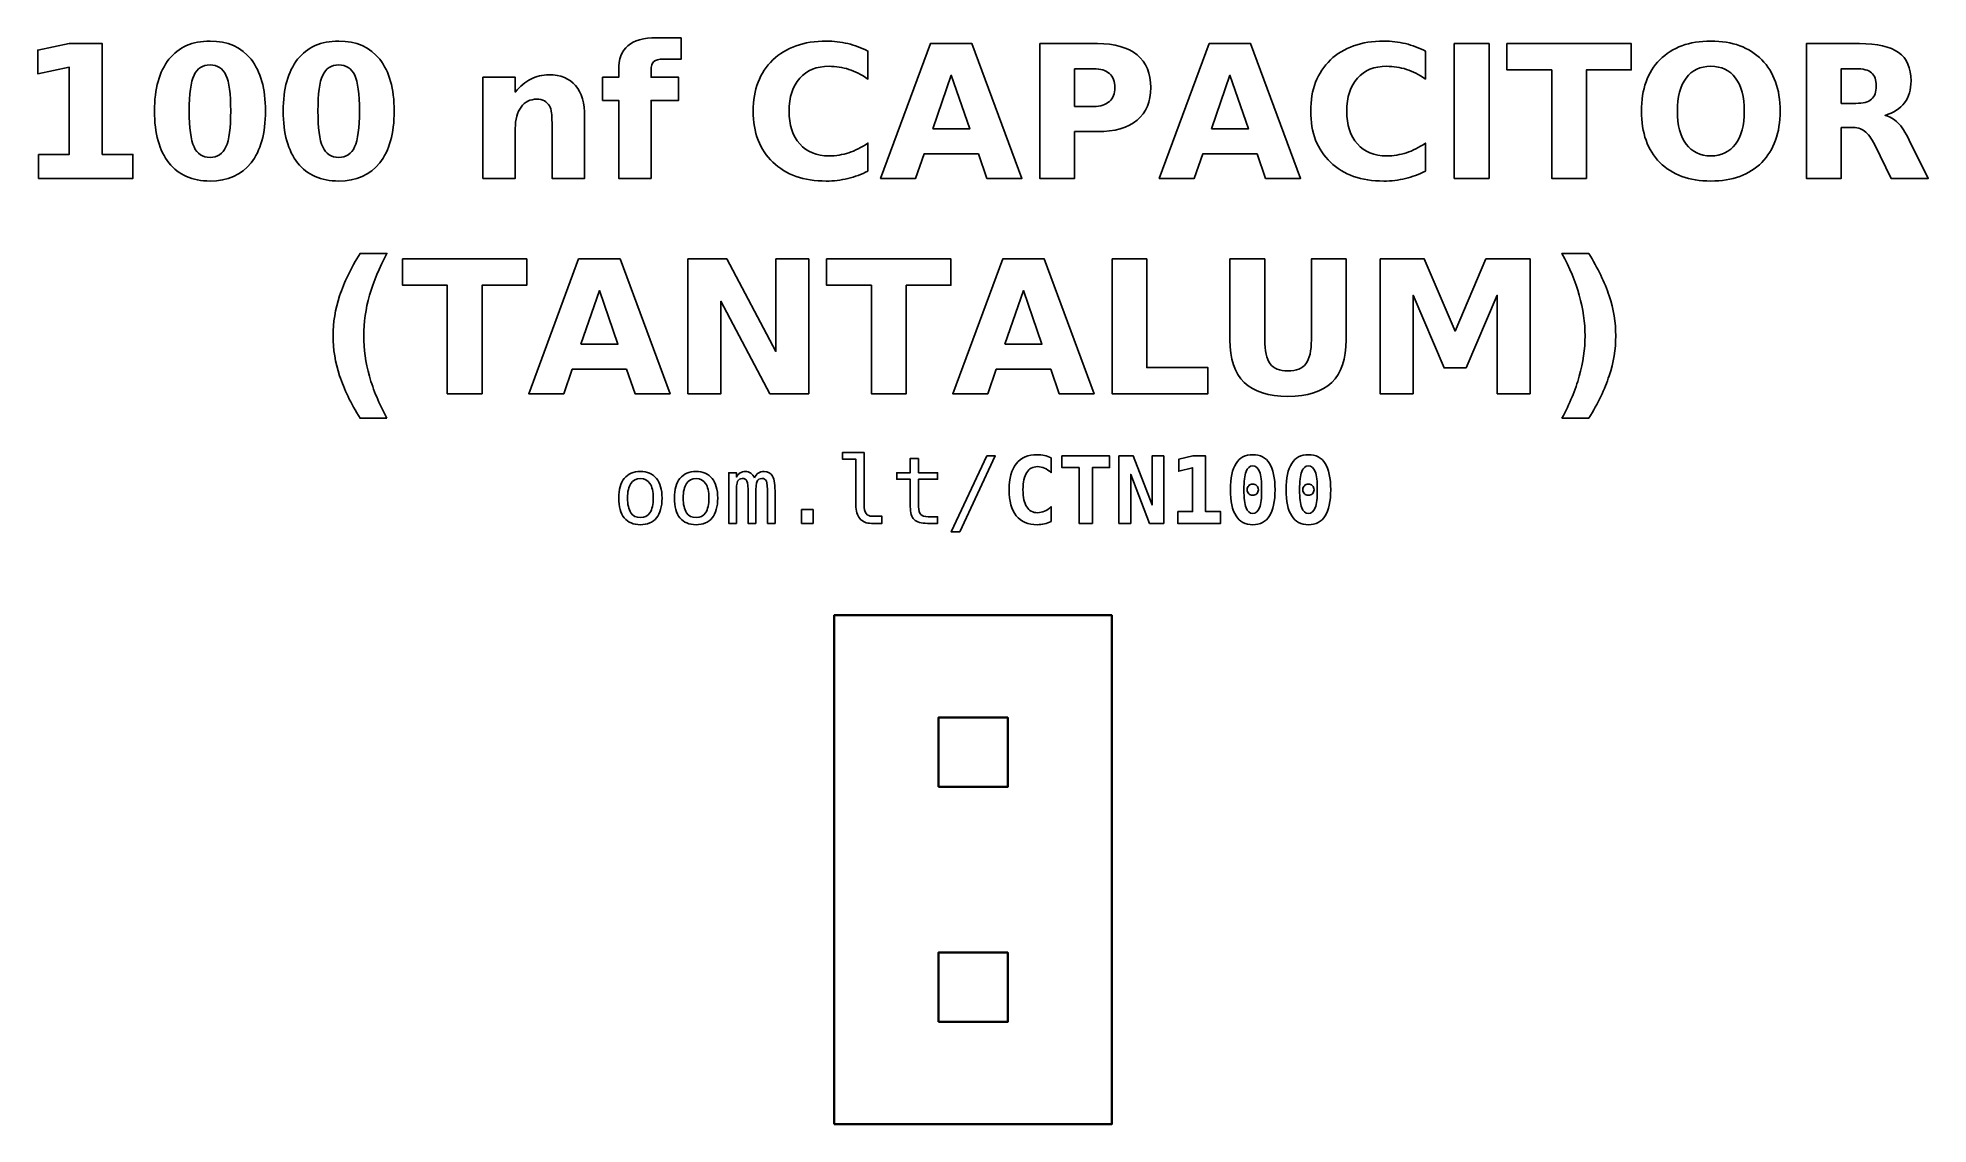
# Model space of a CAD drawing. Header units: centimetres. Extents: x -11.51 to -9.47, y -15.12 to -13.95.
import ezdxf

# ---------------------------------------------------------------- set-up
doc = ezdxf.new("R2010")
doc.units = ezdxf.units.CM
doc.header["$MEASUREMENT"] = 0
doc.layers.add('Layer 1', color=7, linetype='Continuous')

msp = doc.modelspace()

# ---------------------------------------------------------------- linework, layer by layer
at = {"layer": 'Layer 1', "color": 7, "lineweight": 35}
msp.add_lwpolyline([(-10.65, -15.125), (-10.35, -15.125), (-10.35, -14.575), (-10.65, -14.575), (-10.65, -15.125)], close=True, dxfattribs=at)
at = {"layer": 'Layer 1', "color": 250, "lineweight": 35}
for points in [[(-10.5375, -14.7605), (-10.4625, -14.7605), (-10.4625, -14.6855), (-10.5375, -14.6855), (-10.5375, -14.7605)], [(-10.5375, -15.0145), (-10.4625, -15.0145), (-10.4625, -14.9395), (-10.5375, -14.9395), (-10.5375, -15.0145)]]:
    msp.add_lwpolyline(points, close=True, dxfattribs=at)
at = {"layer": 'Layer 1', "color": 250}
for points, knots in [([(-11.51046, -14.07688), (-11.51046, -14.07688), (-11.47726, -14.07688), (-11.47726, -14.07688), (-11.47726, -14.07688), (-11.47726, -14.07688), (-11.47726, -13.98265), (-11.47726, -13.98265), (-11.47726, -13.98265), (-11.47726, -13.98265), (-11.51132, -13.98968), (-11.51132, -13.98968), (-11.51132, -13.98968), (-11.51132, -13.98968), (-11.51132, -13.96408), (-11.51132, -13.96408), (-11.51132, -13.96408), (-11.51132, -13.96408), (-11.47746, -13.95705), (-11.47746, -13.95705), (-11.47746, -13.95705), (-11.47746, -13.95705), (-11.44172, -13.95705), (-11.44172, -13.95705), (-11.44172, -13.95705), (-11.44172, -13.95705), (-11.44172, -14.07688), (-11.44172, -14.07688), (-11.44172, -14.07688), (-11.44172, -14.07688), (-11.40852, -14.07688), (-11.40852, -14.07688), (-11.40852, -14.07688), (-11.40852, -14.07688), (-11.40852, -14.10285), (-11.40852, -14.10285), (-11.40852, -14.10285), (-11.40852, -14.10285), (-11.51046, -14.10285), (-11.51046, -14.10285), (-11.51046, -14.10285), (-11.51046, -14.10285), (-11.51046, -14.07688), (-11.51046, -14.07688)], [0, 0, 0, 0, 0.0909091, 0.0909091, 0.0909091, 0.0909091, 0.1818182, 0.1818182, 0.1818182, 0.1818182, 0.2727273, 0.2727273, 0.2727273, 0.2727273, 0.3636364, 0.3636364, 0.3636364, 0.3636364, 0.4545455, 0.4545455, 0.4545455, 0.4545455, 0.5454545, 0.5454545, 0.5454545, 0.5454545, 0.6363636, 0.6363636, 0.6363636, 0.6363636, 0.7272727, 0.7272727, 0.7272727, 0.7272727, 0.8181818, 0.8181818, 0.8181818, 0.8181818, 0.9090909, 0.9090909, 0.9090909, 0.9090909, 1, 1, 1, 1]), ([(-11.26512, -14.03008), (-11.26512, -14.05425), (-11.27032, -14.07288), (-11.28075, -14.08602), (-11.28075, -14.08602), (-11.29115, -14.09912), (-11.30595, -14.10568), (-11.32509, -14.10568), (-11.32509, -14.10568), (-11.34429, -14.10568), (-11.35912, -14.09912), (-11.36952, -14.08602), (-11.36952, -14.08602), (-11.37995, -14.07288), (-11.38515, -14.05425), (-11.38515, -14.03008), (-11.38515, -14.03008), (-11.38515, -14.00588), (-11.37995, -13.98722), (-11.36952, -13.97408), (-11.36952, -13.97408), (-11.35912, -13.96098), (-11.34429, -13.95442), (-11.32509, -13.95442), (-11.32509, -13.95442), (-11.30595, -13.95442), (-11.29115, -13.96098), (-11.28075, -13.97408), (-11.28075, -13.97408), (-11.27032, -13.98722), (-11.26512, -14.00588), (-11.26512, -14.03008)], [0, 0, 0, 0, 0.125, 0.125, 0.125, 0.125, 0.25, 0.25, 0.25, 0.25, 0.375, 0.375, 0.375, 0.375, 0.5, 0.5, 0.5, 0.5, 0.625, 0.625, 0.625, 0.625, 0.75, 0.75, 0.75, 0.75, 0.875, 0.875, 0.875, 0.875, 1, 1, 1, 1]), ([(-11.12595, -14.03008), (-11.12595, -14.05425), (-11.13115, -14.07288), (-11.14158, -14.08602), (-11.14158, -14.08602), (-11.15198, -14.09912), (-11.16678, -14.10568), (-11.18592, -14.10568), (-11.18592, -14.10568), (-11.20512, -14.10568), (-11.21995, -14.09912), (-11.23035, -14.08602), (-11.23035, -14.08602), (-11.24078, -14.07288), (-11.24598, -14.05425), (-11.24598, -14.03008), (-11.24598, -14.03008), (-11.24598, -14.00588), (-11.24078, -13.98722), (-11.23035, -13.97408), (-11.23035, -13.97408), (-11.21995, -13.96098), (-11.20512, -13.95442), (-11.18592, -13.95442), (-11.18592, -13.95442), (-11.16678, -13.95442), (-11.15198, -13.96098), (-11.14158, -13.97408), (-11.14158, -13.97408), (-11.13115, -13.98722), (-11.12595, -14.00588), (-11.12595, -14.03008)], [0, 0, 0, 0, 0.125, 0.125, 0.125, 0.125, 0.25, 0.25, 0.25, 0.25, 0.375, 0.375, 0.375, 0.375, 0.5, 0.5, 0.5, 0.5, 0.625, 0.625, 0.625, 0.625, 0.75, 0.75, 0.75, 0.75, 0.875, 0.875, 0.875, 0.875, 1, 1, 1, 1]), ([(-10.81558, -13.95088), (-10.81558, -13.95088), (-10.81558, -13.97382), (-10.81558, -13.97382), (-10.81558, -13.97382), (-10.81558, -13.97382), (-10.83495, -13.97382), (-10.83495, -13.97382), (-10.83495, -13.97382), (-10.83988, -13.97382), (-10.84335, -13.97472), (-10.84528, -13.97652), (-10.84528, -13.97652), (-10.84725, -13.97832), (-10.84821, -13.98142), (-10.84821, -13.98585), (-10.84821, -13.98585), (-10.84821, -13.98585), (-10.84821, -13.99348), (-10.84821, -13.99348), (-10.84821, -13.99348), (-10.84821, -13.99348), (-10.81835, -13.99348), (-10.81835, -13.99348), (-10.81835, -13.99348), (-10.81835, -13.99348), (-10.81835, -14.01848), (-10.81835, -14.01848), (-10.81835, -14.01848), (-10.81835, -14.01848), (-10.84821, -14.01848), (-10.84821, -14.01848), (-10.84821, -14.01848), (-10.84821, -14.01848), (-10.84821, -14.10285), (-10.84821, -14.10285), (-10.84821, -14.10285), (-10.84821, -14.10285), (-10.88318, -14.10285), (-10.88318, -14.10285), (-10.88318, -14.10285), (-10.88318, -14.10285), (-10.88318, -14.01848), (-10.88318, -14.01848), (-10.88318, -14.01848), (-10.88318, -14.01848), (-10.90055, -14.01848), (-10.90055, -14.01848), (-10.90055, -14.01848), (-10.90055, -14.01848), (-10.90055, -13.99348), (-10.90055, -13.99348), (-10.90055, -13.99348), (-10.90055, -13.99348), (-10.88318, -13.99348), (-10.88318, -13.99348), (-10.88318, -13.99348), (-10.88318, -13.99348), (-10.88318, -13.98585), (-10.88318, -13.98585), (-10.88318, -13.98585), (-10.88318, -13.97395), (-10.87985, -13.96512), (-10.87321, -13.95942), (-10.87321, -13.95942), (-10.86658, -13.95372), (-10.85628, -13.95088), (-10.84235, -13.95088), (-10.84235, -13.95088), (-10.84235, -13.95088), (-10.81558, -13.95088), (-10.81558, -13.95088)], [0, 0, 0, 0, 0.0555556, 0.0555556, 0.0555556, 0.0555556, 0.1111111, 0.1111111, 0.1111111, 0.1111111, 0.1666667, 0.1666667, 0.1666667, 0.1666667, 0.2222222, 0.2222222, 0.2222222, 0.2222222, 0.2777778, 0.2777778, 0.2777778, 0.2777778, 0.3333333, 0.3333333, 0.3333333, 0.3333333, 0.3888889, 0.3888889, 0.3888889, 0.3888889, 0.4444444, 0.4444444, 0.4444444, 0.4444444, 0.5, 0.5, 0.5, 0.5, 0.5555556, 0.5555556, 0.5555556, 0.5555556, 0.6111111, 0.6111111, 0.6111111, 0.6111111, 0.6666667, 0.6666667, 0.6666667, 0.6666667, 0.7222222, 0.7222222, 0.7222222, 0.7222222, 0.7777778, 0.7777778, 0.7777778, 0.7777778, 0.8333333, 0.8333333, 0.8333333, 0.8333333, 0.8888889, 0.8888889, 0.8888889, 0.8888889, 0.9444444, 0.9444444, 0.9444444, 0.9444444, 1, 1, 1, 1]), ([(-10.61375, -14.09485), (-10.62065, -14.09842), (-10.62785, -14.10112), (-10.63535, -14.10295), (-10.63535, -14.10295), (-10.64282, -14.10478), (-10.65065, -14.10568), (-10.65878, -14.10568), (-10.65878, -14.10568), (-10.68305, -14.10568), (-10.70228, -14.09888), (-10.71648, -14.08532), (-10.71648, -14.08532), (-10.73068, -14.07175), (-10.73778, -14.05335), (-10.73778, -14.03008), (-10.73778, -14.03008), (-10.73778, -14.00678), (-10.73068, -13.98835), (-10.71648, -13.97478), (-10.71648, -13.97478), (-10.70228, -13.96122), (-10.68305, -13.95442), (-10.65878, -13.95442), (-10.65878, -13.95442), (-10.65065, -13.95442), (-10.64282, -13.95532), (-10.63535, -13.95715), (-10.63535, -13.95715), (-10.62785, -13.95898), (-10.62065, -13.96168), (-10.61375, -13.96525), (-10.61375, -13.96525), (-10.61375, -13.96525), (-10.61375, -13.99542), (-10.61375, -13.99542), (-10.61375, -13.99542), (-10.62072, -13.99065), (-10.62758, -13.98718), (-10.63435, -13.98498), (-10.63435, -13.98498), (-10.64112, -13.98275), (-10.64825, -13.98165), (-10.65575, -13.98165), (-10.65575, -13.98165), (-10.66915, -13.98165), (-10.67972, -13.98595), (-10.68738, -13.99455), (-10.68738, -13.99455), (-10.69508, -14.00315), (-10.69892, -14.01498), (-10.69892, -14.03008), (-10.69892, -14.03008), (-10.69892, -14.04515), (-10.69508, -14.05695), (-10.68738, -14.06555), (-10.68738, -14.06555), (-10.67972, -14.07415), (-10.66915, -14.07845), (-10.65575, -14.07845), (-10.65575, -14.07845), (-10.64825, -14.07845), (-10.64112, -14.07735), (-10.63435, -14.07512), (-10.63435, -14.07512), (-10.62758, -14.07292), (-10.62072, -14.06945), (-10.61375, -14.06468), (-10.61375, -14.06468), (-10.61375, -14.06468), (-10.61375, -14.09485), (-10.61375, -14.09485)], [0, 0, 0, 0, 0.0555556, 0.0555556, 0.0555556, 0.0555556, 0.1111111, 0.1111111, 0.1111111, 0.1111111, 0.1666667, 0.1666667, 0.1666667, 0.1666667, 0.2222222, 0.2222222, 0.2222222, 0.2222222, 0.2777778, 0.2777778, 0.2777778, 0.2777778, 0.3333333, 0.3333333, 0.3333333, 0.3333333, 0.3888889, 0.3888889, 0.3888889, 0.3888889, 0.4444444, 0.4444444, 0.4444444, 0.4444444, 0.5, 0.5, 0.5, 0.5, 0.5555556, 0.5555556, 0.5555556, 0.5555556, 0.6111111, 0.6111111, 0.6111111, 0.6111111, 0.6666667, 0.6666667, 0.6666667, 0.6666667, 0.7222222, 0.7222222, 0.7222222, 0.7222222, 0.7777778, 0.7777778, 0.7777778, 0.7777778, 0.8333333, 0.8333333, 0.8333333, 0.8333333, 0.8888889, 0.8888889, 0.8888889, 0.8888889, 0.9444444, 0.9444444, 0.9444444, 0.9444444, 1, 1, 1, 1]), ([(-10.49415, -14.07632), (-10.49415, -14.07632), (-10.55295, -14.07632), (-10.55295, -14.07632), (-10.55295, -14.07632), (-10.55295, -14.07632), (-10.56221, -14.10285), (-10.56221, -14.10285), (-10.56221, -14.10285), (-10.56221, -14.10285), (-10.60001, -14.10285), (-10.60001, -14.10285), (-10.60001, -14.10285), (-10.60001, -14.10285), (-10.54601, -13.95705), (-10.54601, -13.95705), (-10.54601, -13.95705), (-10.54601, -13.95705), (-10.50118, -13.95705), (-10.50118, -13.95705), (-10.50118, -13.95705), (-10.50118, -13.95705), (-10.44718, -14.10285), (-10.44718, -14.10285), (-10.44718, -14.10285), (-10.44718, -14.10285), (-10.48498, -14.10285), (-10.48498, -14.10285), (-10.48498, -14.10285), (-10.48498, -14.10285), (-10.49415, -14.07632), (-10.49415, -14.07632)], [0, 0, 0, 0, 0.125, 0.125, 0.125, 0.125, 0.25, 0.25, 0.25, 0.25, 0.375, 0.375, 0.375, 0.375, 0.5, 0.5, 0.5, 0.5, 0.625, 0.625, 0.625, 0.625, 0.75, 0.75, 0.75, 0.75, 0.875, 0.875, 0.875, 0.875, 1, 1, 1, 1]), ([(-10.42781, -13.95705), (-10.42781, -13.95705), (-10.36541, -13.95705), (-10.36541, -13.95705), (-10.36541, -13.95705), (-10.34685, -13.95705), (-10.33261, -13.96118), (-10.32268, -13.96942), (-10.32268, -13.96942), (-10.31275, -13.97765), (-10.30778, -13.98938), (-10.30778, -14.00462), (-10.30778, -14.00462), (-10.30778, -14.01988), (-10.31275, -14.03165), (-10.32268, -14.03988), (-10.32268, -14.03988), (-10.33261, -14.04812), (-10.34685, -14.05225), (-10.36541, -14.05225), (-10.36541, -14.05225), (-10.36541, -14.05225), (-10.39021, -14.05225), (-10.39021, -14.05225), (-10.39021, -14.05225), (-10.39021, -14.05225), (-10.39021, -14.10285), (-10.39021, -14.10285), (-10.39021, -14.10285), (-10.39021, -14.10285), (-10.42781, -14.10285), (-10.42781, -14.10285), (-10.42781, -14.10285), (-10.42781, -14.10285), (-10.42781, -13.95705), (-10.42781, -13.95705)], [0, 0, 0, 0, 0.1111111, 0.1111111, 0.1111111, 0.1111111, 0.2222222, 0.2222222, 0.2222222, 0.2222222, 0.3333333, 0.3333333, 0.3333333, 0.3333333, 0.4444444, 0.4444444, 0.4444444, 0.4444444, 0.5555556, 0.5555556, 0.5555556, 0.5555556, 0.6666667, 0.6666667, 0.6666667, 0.6666667, 0.7777778, 0.7777778, 0.7777778, 0.7777778, 0.8888889, 0.8888889, 0.8888889, 0.8888889, 1, 1, 1, 1]), ([(-10.19278, -14.07632), (-10.19278, -14.07632), (-10.25158, -14.07632), (-10.25158, -14.07632), (-10.25158, -14.07632), (-10.25158, -14.07632), (-10.26084, -14.10285), (-10.26084, -14.10285), (-10.26084, -14.10285), (-10.26084, -14.10285), (-10.29864, -14.10285), (-10.29864, -14.10285), (-10.29864, -14.10285), (-10.29864, -14.10285), (-10.24464, -13.95705), (-10.24464, -13.95705), (-10.24464, -13.95705), (-10.24464, -13.95705), (-10.19981, -13.95705), (-10.19981, -13.95705), (-10.19981, -13.95705), (-10.19981, -13.95705), (-10.14581, -14.10285), (-10.14581, -14.10285), (-10.14581, -14.10285), (-10.14581, -14.10285), (-10.18361, -14.10285), (-10.18361, -14.10285), (-10.18361, -14.10285), (-10.18361, -14.10285), (-10.19278, -14.07632), (-10.19278, -14.07632)], [0, 0, 0, 0, 0.125, 0.125, 0.125, 0.125, 0.25, 0.25, 0.25, 0.25, 0.375, 0.375, 0.375, 0.375, 0.5, 0.5, 0.5, 0.5, 0.625, 0.625, 0.625, 0.625, 0.75, 0.75, 0.75, 0.75, 0.875, 0.875, 0.875, 0.875, 1, 1, 1, 1]), ([(-10.01081, -14.09485), (-10.01771, -14.09842), (-10.02491, -14.10112), (-10.03241, -14.10295), (-10.03241, -14.10295), (-10.03988, -14.10478), (-10.04771, -14.10568), (-10.05584, -14.10568), (-10.05584, -14.10568), (-10.08011, -14.10568), (-10.09934, -14.09888), (-10.11354, -14.08532), (-10.11354, -14.08532), (-10.12774, -14.07175), (-10.13484, -14.05335), (-10.13484, -14.03008), (-10.13484, -14.03008), (-10.13484, -14.00678), (-10.12774, -13.98835), (-10.11354, -13.97478), (-10.11354, -13.97478), (-10.09934, -13.96122), (-10.08011, -13.95442), (-10.05584, -13.95442), (-10.05584, -13.95442), (-10.04771, -13.95442), (-10.03988, -13.95532), (-10.03241, -13.95715), (-10.03241, -13.95715), (-10.02491, -13.95898), (-10.01771, -13.96168), (-10.01081, -13.96525), (-10.01081, -13.96525), (-10.01081, -13.96525), (-10.01081, -13.99542), (-10.01081, -13.99542), (-10.01081, -13.99542), (-10.01778, -13.99065), (-10.02464, -13.98718), (-10.03141, -13.98498), (-10.03141, -13.98498), (-10.03818, -13.98275), (-10.04531, -13.98165), (-10.05281, -13.98165), (-10.05281, -13.98165), (-10.06621, -13.98165), (-10.07678, -13.98595), (-10.08444, -13.99455), (-10.08444, -13.99455), (-10.09214, -14.00315), (-10.09598, -14.01498), (-10.09598, -14.03008), (-10.09598, -14.03008), (-10.09598, -14.04515), (-10.09214, -14.05695), (-10.08444, -14.06555), (-10.08444, -14.06555), (-10.07678, -14.07415), (-10.06621, -14.07845), (-10.05281, -14.07845), (-10.05281, -14.07845), (-10.04531, -14.07845), (-10.03818, -14.07735), (-10.03141, -14.07512), (-10.03141, -14.07512), (-10.02464, -14.07292), (-10.01778, -14.06945), (-10.01081, -14.06468), (-10.01081, -14.06468), (-10.01081, -14.06468), (-10.01081, -14.09485), (-10.01081, -14.09485)], [0, 0, 0, 0, 0.0555556, 0.0555556, 0.0555556, 0.0555556, 0.1111111, 0.1111111, 0.1111111, 0.1111111, 0.1666667, 0.1666667, 0.1666667, 0.1666667, 0.2222222, 0.2222222, 0.2222222, 0.2222222, 0.2777778, 0.2777778, 0.2777778, 0.2777778, 0.3333333, 0.3333333, 0.3333333, 0.3333333, 0.3888889, 0.3888889, 0.3888889, 0.3888889, 0.4444444, 0.4444444, 0.4444444, 0.4444444, 0.5, 0.5, 0.5, 0.5, 0.5555556, 0.5555556, 0.5555556, 0.5555556, 0.6111111, 0.6111111, 0.6111111, 0.6111111, 0.6666667, 0.6666667, 0.6666667, 0.6666667, 0.7222222, 0.7222222, 0.7222222, 0.7222222, 0.7777778, 0.7777778, 0.7777778, 0.7777778, 0.8333333, 0.8333333, 0.8333333, 0.8333333, 0.8888889, 0.8888889, 0.8888889, 0.8888889, 0.9444444, 0.9444444, 0.9444444, 0.9444444, 1, 1, 1, 1]), ([(-9.97967, -13.95705), (-9.97967, -13.95705), (-9.94207, -13.95705), (-9.94207, -13.95705), (-9.94207, -13.95705), (-9.94207, -13.95705), (-9.94207, -14.10285), (-9.94207, -14.10285), (-9.94207, -14.10285), (-9.94207, -14.10285), (-9.97967, -14.10285), (-9.97967, -14.10285), (-9.97967, -14.10285), (-9.97967, -14.10285), (-9.97967, -13.95705), (-9.97967, -13.95705)], [0, 0, 0, 0, 0.25, 0.25, 0.25, 0.25, 0.5, 0.5, 0.5, 0.5, 0.75, 0.75, 0.75, 0.75, 1, 1, 1, 1]), ([(-9.92267, -13.95705), (-9.92267, -13.95705), (-9.78831, -13.95705), (-9.78831, -13.95705), (-9.78831, -13.95705), (-9.78831, -13.95705), (-9.78831, -13.98548), (-9.78831, -13.98548), (-9.78831, -13.98548), (-9.78831, -13.98548), (-9.83664, -13.98548), (-9.83664, -13.98548), (-9.83664, -13.98548), (-9.83664, -13.98548), (-9.83664, -14.10285), (-9.83664, -14.10285), (-9.83664, -14.10285), (-9.83664, -14.10285), (-9.87424, -14.10285), (-9.87424, -14.10285), (-9.87424, -14.10285), (-9.87424, -14.10285), (-9.87424, -13.98548), (-9.87424, -13.98548), (-9.87424, -13.98548), (-9.87424, -13.98548), (-9.92267, -13.98548), (-9.92267, -13.98548), (-9.92267, -13.98548), (-9.92267, -13.98548), (-9.92267, -13.95705), (-9.92267, -13.95705)], [0, 0, 0, 0, 0.125, 0.125, 0.125, 0.125, 0.25, 0.25, 0.25, 0.25, 0.375, 0.375, 0.375, 0.375, 0.5, 0.5, 0.5, 0.5, 0.625, 0.625, 0.625, 0.625, 0.75, 0.75, 0.75, 0.75, 0.875, 0.875, 0.875, 0.875, 1, 1, 1, 1]), ([(-9.70224, -13.95442), (-9.67881, -13.95442), (-9.66044, -13.96112), (-9.64718, -13.97455), (-9.64718, -13.97455), (-9.63388, -13.98795), (-9.62724, -14.00645), (-9.62724, -14.03008), (-9.62724, -14.03008), (-9.62724, -14.05365), (-9.63388, -14.07215), (-9.64718, -14.08555), (-9.64718, -14.08555), (-9.66044, -14.09898), (-9.67881, -14.10568), (-9.70224, -14.10568), (-9.70224, -14.10568), (-9.72561, -14.10568), (-9.74394, -14.09898), (-9.75728, -14.08555), (-9.75728, -14.08555), (-9.77058, -14.07215), (-9.77724, -14.05365), (-9.77724, -14.03008), (-9.77724, -14.03008), (-9.77724, -14.00645), (-9.77058, -13.98795), (-9.75728, -13.97455), (-9.75728, -13.97455), (-9.74394, -13.96112), (-9.72561, -13.95442), (-9.70224, -13.95442)], [0, 0, 0, 0, 0.125, 0.125, 0.125, 0.125, 0.25, 0.25, 0.25, 0.25, 0.375, 0.375, 0.375, 0.375, 0.5, 0.5, 0.5, 0.5, 0.625, 0.625, 0.625, 0.625, 0.75, 0.75, 0.75, 0.75, 0.875, 0.875, 0.875, 0.875, 1, 1, 1, 1]), ([(-9.56121, -14.04768), (-9.56121, -14.04768), (-9.56121, -14.10285), (-9.56121, -14.10285), (-9.56121, -14.10285), (-9.56121, -14.10285), (-9.59881, -14.10285), (-9.59881, -14.10285), (-9.59881, -14.10285), (-9.59881, -14.10285), (-9.59881, -13.95705), (-9.59881, -13.95705), (-9.59881, -13.95705), (-9.59881, -13.95705), (-9.54138, -13.95705), (-9.54138, -13.95705), (-9.54138, -13.95705), (-9.52218, -13.95705), (-9.50808, -13.96028), (-9.49915, -13.96672), (-9.49915, -13.96672), (-9.49018, -13.97315), (-9.48571, -13.98335), (-9.48571, -13.99728), (-9.48571, -13.99728), (-9.48571, -14.00692), (-9.48805, -14.01485), (-9.49268, -14.02102), (-9.49268, -14.02102), (-9.49735, -14.02722), (-9.50438, -14.03178), (-9.51375, -14.03468), (-9.51375, -14.03468), (-9.50861, -14.03588), (-9.50398, -14.03852), (-9.49991, -14.04265), (-9.49991, -14.04265), (-9.49585, -14.04678), (-9.49175, -14.05305), (-9.48758, -14.06145), (-9.48758, -14.06145), (-9.48758, -14.06145), (-9.46715, -14.10285), (-9.46715, -14.10285), (-9.46715, -14.10285), (-9.46715, -14.10285), (-9.50721, -14.10285), (-9.50721, -14.10285), (-9.50721, -14.10285), (-9.50721, -14.10285), (-9.52498, -14.06662), (-9.52498, -14.06662), (-9.52498, -14.06662), (-9.52855, -14.05935), (-9.53218, -14.05435), (-9.53588, -14.05168), (-9.53588, -14.05168), (-9.53955, -14.04902), (-9.54445, -14.04768), (-9.55058, -14.04768), (-9.55058, -14.04768), (-9.55058, -14.04768), (-9.56121, -14.04768), (-9.56121, -14.04768)], [0, 0, 0, 0, 0.0625, 0.0625, 0.0625, 0.0625, 0.125, 0.125, 0.125, 0.125, 0.1875, 0.1875, 0.1875, 0.1875, 0.25, 0.25, 0.25, 0.25, 0.3125, 0.3125, 0.3125, 0.3125, 0.375, 0.375, 0.375, 0.375, 0.4375, 0.4375, 0.4375, 0.4375, 0.5, 0.5, 0.5, 0.5, 0.5625, 0.5625, 0.5625, 0.5625, 0.625, 0.625, 0.625, 0.625, 0.6875, 0.6875, 0.6875, 0.6875, 0.75, 0.75, 0.75, 0.75, 0.8125, 0.8125, 0.8125, 0.8125, 0.875, 0.875, 0.875, 0.875, 0.9375, 0.9375, 0.9375, 0.9375, 1, 1, 1, 1]), ([(-11.30272, -14.02982), (-11.30272, -14.01158), (-11.30442, -13.99875), (-11.30785, -13.99128), (-11.30785, -13.99128), (-11.31125, -13.98385), (-11.31702, -13.98012), (-11.32509, -13.98012), (-11.32509, -13.98012), (-11.33315, -13.98012), (-11.33892, -13.98385), (-11.34239, -13.99128), (-11.34239, -13.99128), (-11.34582, -13.99875), (-11.34755, -14.01158), (-11.34755, -14.02982), (-11.34755, -14.02982), (-11.34755, -14.04822), (-11.34582, -14.06122), (-11.34239, -14.06875), (-11.34239, -14.06875), (-11.33892, -14.07632), (-11.33315, -14.08008), (-11.32509, -14.08008), (-11.32509, -14.08008), (-11.31709, -14.08008), (-11.31135, -14.07632), (-11.30789, -14.06875), (-11.30789, -14.06875), (-11.30445, -14.06122), (-11.30272, -14.04822), (-11.30272, -14.02982)], [0, 0, 0, 0, 0.125, 0.125, 0.125, 0.125, 0.25, 0.25, 0.25, 0.25, 0.375, 0.375, 0.375, 0.375, 0.5, 0.5, 0.5, 0.5, 0.625, 0.625, 0.625, 0.625, 0.75, 0.75, 0.75, 0.75, 0.875, 0.875, 0.875, 0.875, 1, 1, 1, 1]), ([(-11.16355, -14.02982), (-11.16355, -14.01158), (-11.16525, -13.99875), (-11.16868, -13.99128), (-11.16868, -13.99128), (-11.17208, -13.98385), (-11.17785, -13.98012), (-11.18592, -13.98012), (-11.18592, -13.98012), (-11.19398, -13.98012), (-11.19975, -13.98385), (-11.20322, -13.99128), (-11.20322, -13.99128), (-11.20665, -13.99875), (-11.20838, -14.01158), (-11.20838, -14.02982), (-11.20838, -14.02982), (-11.20838, -14.04822), (-11.20665, -14.06122), (-11.20322, -14.06875), (-11.20322, -14.06875), (-11.19975, -14.07632), (-11.19398, -14.08008), (-11.18592, -14.08008), (-11.18592, -14.08008), (-11.17792, -14.08008), (-11.17218, -14.07632), (-11.16872, -14.06875), (-11.16872, -14.06875), (-11.16528, -14.06122), (-11.16355, -14.04822), (-11.16355, -14.02982)], [0, 0, 0, 0, 0.125, 0.125, 0.125, 0.125, 0.25, 0.25, 0.25, 0.25, 0.375, 0.375, 0.375, 0.375, 0.5, 0.5, 0.5, 0.5, 0.625, 0.625, 0.625, 0.625, 0.75, 0.75, 0.75, 0.75, 0.875, 0.875, 0.875, 0.875, 1, 1, 1, 1]), ([(-9.70224, -13.98165), (-9.71371, -13.98165), (-9.72258, -13.98588), (-9.72891, -13.99435), (-9.72891, -13.99435), (-9.73521, -14.00282), (-9.73838, -14.01472), (-9.73838, -14.03008), (-9.73838, -14.03008), (-9.73838, -14.04542), (-9.73521, -14.05728), (-9.72891, -14.06575), (-9.72891, -14.06575), (-9.72258, -14.07422), (-9.71371, -14.07845), (-9.70224, -14.07845), (-9.70224, -14.07845), (-9.69071, -14.07845), (-9.68181, -14.07422), (-9.67548, -14.06575), (-9.67548, -14.06575), (-9.66918, -14.05728), (-9.66601, -14.04542), (-9.66601, -14.03008), (-9.66601, -14.03008), (-9.66601, -14.01472), (-9.66918, -14.00282), (-9.67548, -13.99435), (-9.67548, -13.99435), (-9.68181, -13.98588), (-9.69071, -13.98165), (-9.70224, -13.98165)], [0, 0, 0, 0, 0.125, 0.125, 0.125, 0.125, 0.25, 0.25, 0.25, 0.25, 0.375, 0.375, 0.375, 0.375, 0.5, 0.5, 0.5, 0.5, 0.625, 0.625, 0.625, 0.625, 0.75, 0.75, 0.75, 0.75, 0.875, 0.875, 0.875, 0.875, 1, 1, 1, 1]), ([(-10.91998, -14.03625), (-10.91998, -14.03625), (-10.91998, -14.10285), (-10.91998, -14.10285), (-10.91998, -14.10285), (-10.91998, -14.10285), (-10.95515, -14.10285), (-10.95515, -14.10285), (-10.95515, -14.10285), (-10.95515, -14.10285), (-10.95515, -14.09202), (-10.95515, -14.09202), (-10.95515, -14.09202), (-10.95515, -14.09202), (-10.95515, -14.05188), (-10.95515, -14.05188), (-10.95515, -14.05188), (-10.95515, -14.04245), (-10.95535, -14.03592), (-10.95578, -14.03235), (-10.95578, -14.03235), (-10.95622, -14.02878), (-10.95695, -14.02615), (-10.95798, -14.02445), (-10.95798, -14.02445), (-10.95935, -14.02215), (-10.96122, -14.02038), (-10.96355, -14.01912), (-10.96355, -14.01912), (-10.96588, -14.01785), (-10.96855, -14.01722), (-10.97155, -14.01722), (-10.97155, -14.01722), (-10.97885, -14.01722), (-10.98458, -14.02002), (-10.98875, -14.02565), (-10.98875, -14.02565), (-10.99292, -14.03128), (-10.99498, -14.03908), (-10.99498, -14.04905), (-10.99498, -14.04905), (-10.99498, -14.04905), (-10.99498, -14.10285), (-10.99498, -14.10285), (-10.99498, -14.10285), (-10.99498, -14.10285), (-11.02995, -14.10285), (-11.02995, -14.10285), (-11.02995, -14.10285), (-11.02995, -14.10285), (-11.02995, -13.99348), (-11.02995, -13.99348), (-11.02995, -13.99348), (-11.02995, -13.99348), (-10.99498, -13.99348), (-10.99498, -13.99348), (-10.99498, -13.99348), (-10.99498, -13.99348), (-10.99498, -14.00952), (-10.99498, -14.00952), (-10.99498, -14.00952), (-10.98972, -14.00312), (-10.98412, -13.99842), (-10.97818, -13.99538), (-10.97818, -13.99538), (-10.97225, -13.99235), (-10.96572, -13.99085), (-10.95855, -13.99085), (-10.95855, -13.99085), (-10.94592, -13.99085), (-10.93635, -13.99472), (-10.92978, -14.00248), (-10.92978, -14.00248), (-10.92325, -14.01022), (-10.91998, -14.02148), (-10.91998, -14.03625)], [0, 0, 0, 0, 0.0526316, 0.0526316, 0.0526316, 0.0526316, 0.1052632, 0.1052632, 0.1052632, 0.1052632, 0.1578947, 0.1578947, 0.1578947, 0.1578947, 0.2105263, 0.2105263, 0.2105263, 0.2105263, 0.2631579, 0.2631579, 0.2631579, 0.2631579, 0.3157895, 0.3157895, 0.3157895, 0.3157895, 0.3684211, 0.3684211, 0.3684211, 0.3684211, 0.4210526, 0.4210526, 0.4210526, 0.4210526, 0.4736842, 0.4736842, 0.4736842, 0.4736842, 0.5263158, 0.5263158, 0.5263158, 0.5263158, 0.5789474, 0.5789474, 0.5789474, 0.5789474, 0.6315789, 0.6315789, 0.6315789, 0.6315789, 0.6842105, 0.6842105, 0.6842105, 0.6842105, 0.7368421, 0.7368421, 0.7368421, 0.7368421, 0.7894737, 0.7894737, 0.7894737, 0.7894737, 0.8421053, 0.8421053, 0.8421053, 0.8421053, 0.8947368, 0.8947368, 0.8947368, 0.8947368, 0.9473684, 0.9473684, 0.9473684, 0.9473684, 1, 1, 1, 1]), ([(-10.54358, -14.04925), (-10.54358, -14.04925), (-10.50361, -14.04925), (-10.50361, -14.04925), (-10.50361, -14.04925), (-10.50361, -14.04925), (-10.52355, -13.99125), (-10.52355, -13.99125), (-10.52355, -13.99125), (-10.52355, -13.99125), (-10.54358, -14.04925), (-10.54358, -14.04925)], [0, 0, 0, 0, 0.3333333, 0.3333333, 0.3333333, 0.3333333, 0.6666667, 0.6666667, 0.6666667, 0.6666667, 1, 1, 1, 1]), ([(-10.39021, -13.98428), (-10.39021, -13.98428), (-10.39021, -14.02502), (-10.39021, -14.02502), (-10.39021, -14.02502), (-10.39021, -14.02502), (-10.36941, -14.02502), (-10.36941, -14.02502), (-10.36941, -14.02502), (-10.36211, -14.02502), (-10.35648, -14.02325), (-10.35251, -14.01968), (-10.35251, -14.01968), (-10.34855, -14.01615), (-10.34655, -14.01112), (-10.34655, -14.00462), (-10.34655, -14.00462), (-10.34655, -13.99808), (-10.34855, -13.99308), (-10.35251, -13.98955), (-10.35251, -13.98955), (-10.35648, -13.98605), (-10.36211, -13.98428), (-10.36941, -13.98428), (-10.36941, -13.98428), (-10.36941, -13.98428), (-10.39021, -13.98428), (-10.39021, -13.98428)], [0, 0, 0, 0, 0.1428571, 0.1428571, 0.1428571, 0.1428571, 0.2857143, 0.2857143, 0.2857143, 0.2857143, 0.4285714, 0.4285714, 0.4285714, 0.4285714, 0.5714286, 0.5714286, 0.5714286, 0.5714286, 0.7142857, 0.7142857, 0.7142857, 0.7142857, 0.8571429, 0.8571429, 0.8571429, 0.8571429, 1, 1, 1, 1]), ([(-10.24221, -14.04925), (-10.24221, -14.04925), (-10.20224, -14.04925), (-10.20224, -14.04925), (-10.20224, -14.04925), (-10.20224, -14.04925), (-10.22218, -13.99125), (-10.22218, -13.99125), (-10.22218, -13.99125), (-10.22218, -13.99125), (-10.24221, -14.04925), (-10.24221, -14.04925)], [0, 0, 0, 0, 0.3333333, 0.3333333, 0.3333333, 0.3333333, 0.6666667, 0.6666667, 0.6666667, 0.6666667, 1, 1, 1, 1]), ([(-9.54538, -14.02172), (-9.53751, -14.02172), (-9.53185, -14.02025), (-9.52845, -14.01732), (-9.52845, -14.01732), (-9.52501, -14.01438), (-9.52331, -14.00955), (-9.52331, -14.00285), (-9.52331, -14.00285), (-9.52331, -13.99622), (-9.52501, -13.99145), (-9.52845, -13.98858), (-9.52845, -13.98858), (-9.53185, -13.98572), (-9.53751, -13.98428), (-9.54538, -13.98428), (-9.54538, -13.98428), (-9.54538, -13.98428), (-9.56121, -13.98428), (-9.56121, -13.98428), (-9.56121, -13.98428), (-9.56121, -13.98428), (-9.56121, -14.02172), (-9.56121, -14.02172), (-9.56121, -14.02172), (-9.56121, -14.02172), (-9.54538, -14.02172), (-9.54538, -14.02172)], [0, 0, 0, 0, 0.1428571, 0.1428571, 0.1428571, 0.1428571, 0.2857143, 0.2857143, 0.2857143, 0.2857143, 0.4285714, 0.4285714, 0.4285714, 0.4285714, 0.5714286, 0.5714286, 0.5714286, 0.5714286, 0.7142857, 0.7142857, 0.7142857, 0.7142857, 0.8571429, 0.8571429, 0.8571429, 0.8571429, 1, 1, 1, 1]), ([(-11.13388, -14.36202), (-11.13388, -14.36202), (-11.16288, -14.36202), (-11.16288, -14.36202), (-11.16288, -14.36202), (-11.17285, -14.34595), (-11.18021, -14.33065), (-11.18495, -14.31615), (-11.18495, -14.31615), (-11.18971, -14.30168), (-11.19208, -14.28732), (-11.19208, -14.27305), (-11.19208, -14.27305), (-11.19208, -14.25878), (-11.18968, -14.24435), (-11.18491, -14.22975), (-11.18491, -14.22975), (-11.18011, -14.21512), (-11.17278, -14.19985), (-11.16288, -14.18388), (-11.16288, -14.18388), (-11.16288, -14.18388), (-11.13388, -14.18388), (-11.13388, -14.18388), (-11.13388, -14.18388), (-11.14221, -14.19932), (-11.14845, -14.21442), (-11.15261, -14.22915), (-11.15261, -14.22915), (-11.15678, -14.24388), (-11.15888, -14.25845), (-11.15888, -14.27285), (-11.15888, -14.27285), (-11.15888, -14.28725), (-11.15681, -14.30182), (-11.15268, -14.31662), (-11.15268, -14.31662), (-11.14855, -14.33138), (-11.14228, -14.34652), (-11.13388, -14.36202)], [0, 0, 0, 0, 0.1, 0.1, 0.1, 0.1, 0.2, 0.2, 0.2, 0.2, 0.3, 0.3, 0.3, 0.3, 0.4, 0.4, 0.4, 0.4, 0.5, 0.5, 0.5, 0.5, 0.6, 0.6, 0.6, 0.6, 0.7, 0.7, 0.7, 0.7, 0.8, 0.8, 0.8, 0.8, 0.9, 0.9, 0.9, 0.9, 1, 1, 1, 1]), ([(-9.86319, -14.36202), (-9.85486, -14.34652), (-9.84859, -14.33138), (-9.84442, -14.31662), (-9.84442, -14.31662), (-9.84026, -14.30182), (-9.83819, -14.28725), (-9.83819, -14.27285), (-9.83819, -14.27285), (-9.83819, -14.25845), (-9.84026, -14.24388), (-9.84442, -14.22915), (-9.84442, -14.22915), (-9.84859, -14.21442), (-9.85486, -14.19932), (-9.86319, -14.18388), (-9.86319, -14.18388), (-9.86319, -14.18388), (-9.83419, -14.18388), (-9.83419, -14.18388), (-9.83419, -14.18388), (-9.82429, -14.19985), (-9.81696, -14.21512), (-9.81216, -14.22975), (-9.81216, -14.22975), (-9.80739, -14.24435), (-9.80499, -14.25878), (-9.80499, -14.27305), (-9.80499, -14.27305), (-9.80499, -14.28732), (-9.80736, -14.30168), (-9.81212, -14.31615), (-9.81212, -14.31615), (-9.81686, -14.33065), (-9.82422, -14.34595), (-9.83419, -14.36202), (-9.83419, -14.36202), (-9.83419, -14.36202), (-9.86319, -14.36202), (-9.86319, -14.36202)], [0, 0, 0, 0, 0.1, 0.1, 0.1, 0.1, 0.2, 0.2, 0.2, 0.2, 0.3, 0.3, 0.3, 0.3, 0.4, 0.4, 0.4, 0.4, 0.5, 0.5, 0.5, 0.5, 0.6, 0.6, 0.6, 0.6, 0.7, 0.7, 0.7, 0.7, 0.8, 0.8, 0.8, 0.8, 0.9, 0.9, 0.9, 0.9, 1, 1, 1, 1]), ([(-11.11691, -14.18985), (-11.11691, -14.18985), (-10.98255, -14.18985), (-10.98255, -14.18985), (-10.98255, -14.18985), (-10.98255, -14.18985), (-10.98255, -14.21828), (-10.98255, -14.21828), (-10.98255, -14.21828), (-10.98255, -14.21828), (-11.03088, -14.21828), (-11.03088, -14.21828), (-11.03088, -14.21828), (-11.03088, -14.21828), (-11.03088, -14.33565), (-11.03088, -14.33565), (-11.03088, -14.33565), (-11.03088, -14.33565), (-11.06848, -14.33565), (-11.06848, -14.33565), (-11.06848, -14.33565), (-11.06848, -14.33565), (-11.06848, -14.21828), (-11.06848, -14.21828), (-11.06848, -14.21828), (-11.06848, -14.21828), (-11.11691, -14.21828), (-11.11691, -14.21828), (-11.11691, -14.21828), (-11.11691, -14.21828), (-11.11691, -14.18985), (-11.11691, -14.18985)], [0, 0, 0, 0, 0.125, 0.125, 0.125, 0.125, 0.25, 0.25, 0.25, 0.25, 0.375, 0.375, 0.375, 0.375, 0.5, 0.5, 0.5, 0.5, 0.625, 0.625, 0.625, 0.625, 0.75, 0.75, 0.75, 0.75, 0.875, 0.875, 0.875, 0.875, 1, 1, 1, 1]), ([(-10.87462, -14.30912), (-10.87462, -14.30912), (-10.93342, -14.30912), (-10.93342, -14.30912), (-10.93342, -14.30912), (-10.93342, -14.30912), (-10.94268, -14.33565), (-10.94268, -14.33565), (-10.94268, -14.33565), (-10.94268, -14.33565), (-10.98048, -14.33565), (-10.98048, -14.33565), (-10.98048, -14.33565), (-10.98048, -14.33565), (-10.92648, -14.18985), (-10.92648, -14.18985), (-10.92648, -14.18985), (-10.92648, -14.18985), (-10.88165, -14.18985), (-10.88165, -14.18985), (-10.88165, -14.18985), (-10.88165, -14.18985), (-10.82765, -14.33565), (-10.82765, -14.33565), (-10.82765, -14.33565), (-10.82765, -14.33565), (-10.86545, -14.33565), (-10.86545, -14.33565), (-10.86545, -14.33565), (-10.86545, -14.33565), (-10.87462, -14.30912), (-10.87462, -14.30912)], [0, 0, 0, 0, 0.125, 0.125, 0.125, 0.125, 0.25, 0.25, 0.25, 0.25, 0.375, 0.375, 0.375, 0.375, 0.5, 0.5, 0.5, 0.5, 0.625, 0.625, 0.625, 0.625, 0.75, 0.75, 0.75, 0.75, 0.875, 0.875, 0.875, 0.875, 1, 1, 1, 1]), ([(-10.80828, -14.18985), (-10.80828, -14.18985), (-10.76628, -14.18985), (-10.76628, -14.18985), (-10.76628, -14.18985), (-10.76628, -14.18985), (-10.71325, -14.28985), (-10.71325, -14.28985), (-10.71325, -14.28985), (-10.71325, -14.28985), (-10.71325, -14.18985), (-10.71325, -14.18985), (-10.71325, -14.18985), (-10.71325, -14.18985), (-10.67762, -14.18985), (-10.67762, -14.18985), (-10.67762, -14.18985), (-10.67762, -14.18985), (-10.67762, -14.33565), (-10.67762, -14.33565), (-10.67762, -14.33565), (-10.67762, -14.33565), (-10.71962, -14.33565), (-10.71962, -14.33565), (-10.71962, -14.33565), (-10.71962, -14.33565), (-10.77265, -14.23565), (-10.77265, -14.23565), (-10.77265, -14.23565), (-10.77265, -14.23565), (-10.77265, -14.33565), (-10.77265, -14.33565), (-10.77265, -14.33565), (-10.77265, -14.33565), (-10.80828, -14.33565), (-10.80828, -14.33565), (-10.80828, -14.33565), (-10.80828, -14.33565), (-10.80828, -14.18985), (-10.80828, -14.18985)], [0, 0, 0, 0, 0.1, 0.1, 0.1, 0.1, 0.2, 0.2, 0.2, 0.2, 0.3, 0.3, 0.3, 0.3, 0.4, 0.4, 0.4, 0.4, 0.5, 0.5, 0.5, 0.5, 0.6, 0.6, 0.6, 0.6, 0.7, 0.7, 0.7, 0.7, 0.8, 0.8, 0.8, 0.8, 0.9, 0.9, 0.9, 0.9, 1, 1, 1, 1]), ([(-10.65831, -14.18985), (-10.65831, -14.18985), (-10.52395, -14.18985), (-10.52395, -14.18985), (-10.52395, -14.18985), (-10.52395, -14.18985), (-10.52395, -14.21828), (-10.52395, -14.21828), (-10.52395, -14.21828), (-10.52395, -14.21828), (-10.57228, -14.21828), (-10.57228, -14.21828), (-10.57228, -14.21828), (-10.57228, -14.21828), (-10.57228, -14.33565), (-10.57228, -14.33565), (-10.57228, -14.33565), (-10.57228, -14.33565), (-10.60988, -14.33565), (-10.60988, -14.33565), (-10.60988, -14.33565), (-10.60988, -14.33565), (-10.60988, -14.21828), (-10.60988, -14.21828), (-10.60988, -14.21828), (-10.60988, -14.21828), (-10.65831, -14.21828), (-10.65831, -14.21828), (-10.65831, -14.21828), (-10.65831, -14.21828), (-10.65831, -14.18985), (-10.65831, -14.18985)], [0, 0, 0, 0, 0.125, 0.125, 0.125, 0.125, 0.25, 0.25, 0.25, 0.25, 0.375, 0.375, 0.375, 0.375, 0.5, 0.5, 0.5, 0.5, 0.625, 0.625, 0.625, 0.625, 0.75, 0.75, 0.75, 0.75, 0.875, 0.875, 0.875, 0.875, 1, 1, 1, 1]), ([(-10.41602, -14.30912), (-10.41602, -14.30912), (-10.47482, -14.30912), (-10.47482, -14.30912), (-10.47482, -14.30912), (-10.47482, -14.30912), (-10.48408, -14.33565), (-10.48408, -14.33565), (-10.48408, -14.33565), (-10.48408, -14.33565), (-10.52188, -14.33565), (-10.52188, -14.33565), (-10.52188, -14.33565), (-10.52188, -14.33565), (-10.46788, -14.18985), (-10.46788, -14.18985), (-10.46788, -14.18985), (-10.46788, -14.18985), (-10.42305, -14.18985), (-10.42305, -14.18985), (-10.42305, -14.18985), (-10.42305, -14.18985), (-10.36905, -14.33565), (-10.36905, -14.33565), (-10.36905, -14.33565), (-10.36905, -14.33565), (-10.40685, -14.33565), (-10.40685, -14.33565), (-10.40685, -14.33565), (-10.40685, -14.33565), (-10.41602, -14.30912), (-10.41602, -14.30912)], [0, 0, 0, 0, 0.125, 0.125, 0.125, 0.125, 0.25, 0.25, 0.25, 0.25, 0.375, 0.375, 0.375, 0.375, 0.5, 0.5, 0.5, 0.5, 0.625, 0.625, 0.625, 0.625, 0.75, 0.75, 0.75, 0.75, 0.875, 0.875, 0.875, 0.875, 1, 1, 1, 1]), ([(-10.34968, -14.18985), (-10.34968, -14.18985), (-10.31208, -14.18985), (-10.31208, -14.18985), (-10.31208, -14.18985), (-10.31208, -14.18985), (-10.31208, -14.30722), (-10.31208, -14.30722), (-10.31208, -14.30722), (-10.31208, -14.30722), (-10.24608, -14.30722), (-10.24608, -14.30722), (-10.24608, -14.30722), (-10.24608, -14.30722), (-10.24608, -14.33565), (-10.24608, -14.33565), (-10.24608, -14.33565), (-10.24608, -14.33565), (-10.34968, -14.33565), (-10.34968, -14.33565), (-10.34968, -14.33565), (-10.34968, -14.33565), (-10.34968, -14.18985), (-10.34968, -14.18985)], [0, 0, 0, 0, 0.1666667, 0.1666667, 0.1666667, 0.1666667, 0.3333333, 0.3333333, 0.3333333, 0.3333333, 0.5, 0.5, 0.5, 0.5, 0.6666667, 0.6666667, 0.6666667, 0.6666667, 0.8333333, 0.8333333, 0.8333333, 0.8333333, 1, 1, 1, 1]), ([(-10.22225, -14.18985), (-10.22225, -14.18985), (-10.18465, -14.18985), (-10.18465, -14.18985), (-10.18465, -14.18985), (-10.18465, -14.18985), (-10.18465, -14.27725), (-10.18465, -14.27725), (-10.18465, -14.27725), (-10.18465, -14.28928), (-10.18269, -14.29792), (-10.17875, -14.30308), (-10.17875, -14.30308), (-10.17482, -14.30825), (-10.16839, -14.31085), (-10.15945, -14.31085), (-10.15945, -14.31085), (-10.15045, -14.31085), (-10.14399, -14.30825), (-10.14005, -14.30308), (-10.14005, -14.30308), (-10.13612, -14.29792), (-10.13415, -14.28928), (-10.13415, -14.27725), (-10.13415, -14.27725), (-10.13415, -14.27725), (-10.13415, -14.18985), (-10.13415, -14.18985), (-10.13415, -14.18985), (-10.13415, -14.18985), (-10.09655, -14.18985), (-10.09655, -14.18985), (-10.09655, -14.18985), (-10.09655, -14.18985), (-10.09655, -14.27725), (-10.09655, -14.27725), (-10.09655, -14.27725), (-10.09655, -14.29788), (-10.10172, -14.31325), (-10.11209, -14.32335), (-10.11209, -14.32335), (-10.12242, -14.33345), (-10.13822, -14.33848), (-10.15945, -14.33848), (-10.15945, -14.33848), (-10.18062, -14.33848), (-10.19639, -14.33345), (-10.20672, -14.32335), (-10.20672, -14.32335), (-10.21709, -14.31325), (-10.22225, -14.29788), (-10.22225, -14.27725), (-10.22225, -14.27725), (-10.22225, -14.27725), (-10.22225, -14.18985), (-10.22225, -14.18985)], [0, 0, 0, 0, 0.0714286, 0.0714286, 0.0714286, 0.0714286, 0.1428571, 0.1428571, 0.1428571, 0.1428571, 0.2142857, 0.2142857, 0.2142857, 0.2142857, 0.2857143, 0.2857143, 0.2857143, 0.2857143, 0.3571429, 0.3571429, 0.3571429, 0.3571429, 0.4285714, 0.4285714, 0.4285714, 0.4285714, 0.5, 0.5, 0.5, 0.5, 0.5714286, 0.5714286, 0.5714286, 0.5714286, 0.6428571, 0.6428571, 0.6428571, 0.6428571, 0.7142857, 0.7142857, 0.7142857, 0.7142857, 0.7857143, 0.7857143, 0.7857143, 0.7857143, 0.8571429, 0.8571429, 0.8571429, 0.8571429, 0.9285714, 0.9285714, 0.9285714, 0.9285714, 1, 1, 1, 1]), ([(-10.05985, -14.18985), (-10.05985, -14.18985), (-10.01202, -14.18985), (-10.01202, -14.18985), (-10.01202, -14.18985), (-10.01202, -14.18985), (-9.97879, -14.26788), (-9.97879, -14.26788), (-9.97879, -14.26788), (-9.97879, -14.26788), (-9.94539, -14.18985), (-9.94539, -14.18985), (-9.94539, -14.18985), (-9.94539, -14.18985), (-9.89765, -14.18985), (-9.89765, -14.18985), (-9.89765, -14.18985), (-9.89765, -14.18985), (-9.89765, -14.33565), (-9.89765, -14.33565), (-9.89765, -14.33565), (-9.89765, -14.33565), (-9.93319, -14.33565), (-9.93319, -14.33565), (-9.93319, -14.33565), (-9.93319, -14.33565), (-9.93319, -14.22902), (-9.93319, -14.22902), (-9.93319, -14.22902), (-9.93319, -14.22902), (-9.96679, -14.30762), (-9.96679, -14.30762), (-9.96679, -14.30762), (-9.96679, -14.30762), (-9.99062, -14.30762), (-9.99062, -14.30762), (-9.99062, -14.30762), (-9.99062, -14.30762), (-10.02422, -14.22902), (-10.02422, -14.22902), (-10.02422, -14.22902), (-10.02422, -14.22902), (-10.02422, -14.33565), (-10.02422, -14.33565), (-10.02422, -14.33565), (-10.02422, -14.33565), (-10.05985, -14.33565), (-10.05985, -14.33565), (-10.05985, -14.33565), (-10.05985, -14.33565), (-10.05985, -14.18985), (-10.05985, -14.18985)], [0, 0, 0, 0, 0.0769231, 0.0769231, 0.0769231, 0.0769231, 0.1538462, 0.1538462, 0.1538462, 0.1538462, 0.2307692, 0.2307692, 0.2307692, 0.2307692, 0.3076923, 0.3076923, 0.3076923, 0.3076923, 0.3846154, 0.3846154, 0.3846154, 0.3846154, 0.4615385, 0.4615385, 0.4615385, 0.4615385, 0.5384615, 0.5384615, 0.5384615, 0.5384615, 0.6153846, 0.6153846, 0.6153846, 0.6153846, 0.6923077, 0.6923077, 0.6923077, 0.6923077, 0.7692308, 0.7692308, 0.7692308, 0.7692308, 0.8461538, 0.8461538, 0.8461538, 0.8461538, 0.9230769, 0.9230769, 0.9230769, 0.9230769, 1, 1, 1, 1]), ([(-10.92405, -14.28205), (-10.92405, -14.28205), (-10.88408, -14.28205), (-10.88408, -14.28205), (-10.88408, -14.28205), (-10.88408, -14.28205), (-10.90402, -14.22405), (-10.90402, -14.22405), (-10.90402, -14.22405), (-10.90402, -14.22405), (-10.92405, -14.28205), (-10.92405, -14.28205)], [0, 0, 0, 0, 0.3333333, 0.3333333, 0.3333333, 0.3333333, 0.6666667, 0.6666667, 0.6666667, 0.6666667, 1, 1, 1, 1]), ([(-10.46545, -14.28205), (-10.46545, -14.28205), (-10.42548, -14.28205), (-10.42548, -14.28205), (-10.42548, -14.28205), (-10.42548, -14.28205), (-10.44542, -14.22405), (-10.44542, -14.22405), (-10.44542, -14.22405), (-10.44542, -14.22405), (-10.46545, -14.28205), (-10.46545, -14.28205)], [0, 0, 0, 0, 0.3333333, 0.3333333, 0.3333333, 0.3333333, 0.6666667, 0.6666667, 0.6666667, 0.6666667, 1, 1, 1, 1]), ([(-10.61783, -14.45582), (-10.61783, -14.45986), (-10.6171, -14.46289), (-10.61561, -14.46494), (-10.61561, -14.46494), (-10.61413, -14.46699), (-10.61195, -14.46802), (-10.60905, -14.46802), (-10.60905, -14.46802), (-10.60905, -14.46802), (-10.59855, -14.46802), (-10.59855, -14.46802), (-10.59855, -14.46802), (-10.59855, -14.46802), (-10.59855, -14.47564), (-10.59855, -14.47564), (-10.59855, -14.47564), (-10.59855, -14.47564), (-10.60991, -14.47564), (-10.60991, -14.47564), (-10.60991, -14.47564), (-10.6153, -14.47564), (-10.61945, -14.47391), (-10.6224, -14.47046), (-10.6224, -14.47046), (-10.62535, -14.46701), (-10.62681, -14.46212), (-10.62681, -14.45582), (-10.62681, -14.45582), (-10.62681, -14.45582), (-10.62681, -14.40616), (-10.62681, -14.40616), (-10.62681, -14.40616), (-10.62681, -14.40616), (-10.64121, -14.40616), (-10.64121, -14.40616), (-10.64121, -14.40616), (-10.64121, -14.40616), (-10.64121, -14.39912), (-10.64121, -14.39912), (-10.64121, -14.39912), (-10.64121, -14.39912), (-10.61783, -14.39912), (-10.61783, -14.39912), (-10.61783, -14.39912), (-10.61783, -14.39912), (-10.61783, -14.45582), (-10.61783, -14.45582)], [0, 0, 0, 0, 0.0833333, 0.0833333, 0.0833333, 0.0833333, 0.1666667, 0.1666667, 0.1666667, 0.1666667, 0.25, 0.25, 0.25, 0.25, 0.3333333, 0.3333333, 0.3333333, 0.3333333, 0.4166667, 0.4166667, 0.4166667, 0.4166667, 0.5, 0.5, 0.5, 0.5, 0.5833333, 0.5833333, 0.5833333, 0.5833333, 0.6666667, 0.6666667, 0.6666667, 0.6666667, 0.75, 0.75, 0.75, 0.75, 0.8333333, 0.8333333, 0.8333333, 0.8333333, 0.9166667, 0.9166667, 0.9166667, 0.9166667, 1, 1, 1, 1]), ([(-10.55885, -14.40542), (-10.55885, -14.40542), (-10.55885, -14.42096), (-10.55885, -14.42096), (-10.55885, -14.42096), (-10.55885, -14.42096), (-10.53843, -14.42096), (-10.53843, -14.42096), (-10.53843, -14.42096), (-10.53843, -14.42096), (-10.53843, -14.42794), (-10.53843, -14.42794), (-10.53843, -14.42794), (-10.53843, -14.42794), (-10.55885, -14.42794), (-10.55885, -14.42794), (-10.55885, -14.42794), (-10.55885, -14.42794), (-10.55885, -14.45762), (-10.55885, -14.45762), (-10.55885, -14.45762), (-10.55885, -14.46166), (-10.55808, -14.46447), (-10.55655, -14.46606), (-10.55655, -14.46606), (-10.55501, -14.46766), (-10.55235, -14.46846), (-10.54855, -14.46846), (-10.54855, -14.46846), (-10.54855, -14.46846), (-10.53843, -14.46846), (-10.53843, -14.46846), (-10.53843, -14.46846), (-10.53843, -14.46846), (-10.53843, -14.47564), (-10.53843, -14.47564), (-10.53843, -14.47564), (-10.53843, -14.47564), (-10.54941, -14.47564), (-10.54941, -14.47564), (-10.54941, -14.47564), (-10.55616, -14.47564), (-10.56091, -14.47429), (-10.56368, -14.47159), (-10.56368, -14.47159), (-10.56645, -14.46889), (-10.56783, -14.46422), (-10.56783, -14.45762), (-10.56783, -14.45762), (-10.56783, -14.45762), (-10.56783, -14.42794), (-10.56783, -14.42794), (-10.56783, -14.42794), (-10.56783, -14.42794), (-10.58243, -14.42794), (-10.58243, -14.42794), (-10.58243, -14.42794), (-10.58243, -14.42794), (-10.58243, -14.42096), (-10.58243, -14.42096), (-10.58243, -14.42096), (-10.58243, -14.42096), (-10.56783, -14.42096), (-10.56783, -14.42096), (-10.56783, -14.42096), (-10.56783, -14.42096), (-10.56783, -14.40542), (-10.56783, -14.40542), (-10.56783, -14.40542), (-10.56783, -14.40542), (-10.55885, -14.40542), (-10.55885, -14.40542)], [0, 0, 0, 0, 0.0555556, 0.0555556, 0.0555556, 0.0555556, 0.1111111, 0.1111111, 0.1111111, 0.1111111, 0.1666667, 0.1666667, 0.1666667, 0.1666667, 0.2222222, 0.2222222, 0.2222222, 0.2222222, 0.2777778, 0.2777778, 0.2777778, 0.2777778, 0.3333333, 0.3333333, 0.3333333, 0.3333333, 0.3888889, 0.3888889, 0.3888889, 0.3888889, 0.4444444, 0.4444444, 0.4444444, 0.4444444, 0.5, 0.5, 0.5, 0.5, 0.5555556, 0.5555556, 0.5555556, 0.5555556, 0.6111111, 0.6111111, 0.6111111, 0.6111111, 0.6666667, 0.6666667, 0.6666667, 0.6666667, 0.7222222, 0.7222222, 0.7222222, 0.7222222, 0.7777778, 0.7777778, 0.7777778, 0.7777778, 0.8333333, 0.8333333, 0.8333333, 0.8333333, 0.8888889, 0.8888889, 0.8888889, 0.8888889, 0.9444444, 0.9444444, 0.9444444, 0.9444444, 1, 1, 1, 1]), ([(-10.48521, -14.40274), (-10.48521, -14.40274), (-10.47593, -14.40274), (-10.47593, -14.40274), (-10.47593, -14.40274), (-10.47593, -14.40274), (-10.51431, -14.48492), (-10.51431, -14.48492), (-10.51431, -14.48492), (-10.51431, -14.48492), (-10.52365, -14.48492), (-10.52365, -14.48492), (-10.52365, -14.48492), (-10.52365, -14.48492), (-10.48521, -14.40274), (-10.48521, -14.40274)], [0, 0, 0, 0, 0.25, 0.25, 0.25, 0.25, 0.5, 0.5, 0.5, 0.5, 0.75, 0.75, 0.75, 0.75, 1, 1, 1, 1]), ([(-10.41565, -14.47354), (-10.41793, -14.47471), (-10.42031, -14.47559), (-10.42283, -14.47617), (-10.42283, -14.47617), (-10.42533, -14.47676), (-10.42796, -14.47706), (-10.43073, -14.47706), (-10.43073, -14.47706), (-10.44056, -14.47706), (-10.44808, -14.47382), (-10.45325, -14.46734), (-10.45325, -14.46734), (-10.45843, -14.46086), (-10.46101, -14.45151), (-10.46101, -14.43926), (-10.46101, -14.43926), (-10.46101, -14.42699), (-10.45843, -14.41762), (-10.45325, -14.41114), (-10.45325, -14.41114), (-10.44808, -14.40466), (-10.44056, -14.40142), (-10.43073, -14.40142), (-10.43073, -14.40142), (-10.42796, -14.40142), (-10.42531, -14.40172), (-10.42278, -14.40231), (-10.42278, -14.40231), (-10.42023, -14.40289), (-10.41786, -14.40377), (-10.41565, -14.40494), (-10.41565, -14.40494), (-10.41565, -14.40494), (-10.41565, -14.42096), (-10.41565, -14.42096), (-10.41565, -14.42096), (-10.41811, -14.41867), (-10.42053, -14.41701), (-10.42285, -14.41594), (-10.42285, -14.41594), (-10.42518, -14.41489), (-10.42758, -14.41436), (-10.43006, -14.41436), (-10.43006, -14.41436), (-10.43533, -14.41436), (-10.43931, -14.41646), (-10.442, -14.42064), (-10.442, -14.42064), (-10.44468, -14.42482), (-10.44603, -14.43102), (-10.44603, -14.43926), (-10.44603, -14.43926), (-10.44603, -14.44747), (-10.44468, -14.45366), (-10.442, -14.45784), (-10.442, -14.45784), (-10.43931, -14.46202), (-10.43533, -14.46412), (-10.43006, -14.46412), (-10.43006, -14.46412), (-10.42758, -14.46412), (-10.42518, -14.46359), (-10.42285, -14.46254), (-10.42285, -14.46254), (-10.42053, -14.46147), (-10.41811, -14.45981), (-10.41565, -14.45752), (-10.41565, -14.45752), (-10.41565, -14.45752), (-10.41565, -14.47354), (-10.41565, -14.47354)], [0, 0, 0, 0, 0.0555556, 0.0555556, 0.0555556, 0.0555556, 0.1111111, 0.1111111, 0.1111111, 0.1111111, 0.1666667, 0.1666667, 0.1666667, 0.1666667, 0.2222222, 0.2222222, 0.2222222, 0.2222222, 0.2777778, 0.2777778, 0.2777778, 0.2777778, 0.3333333, 0.3333333, 0.3333333, 0.3333333, 0.3888889, 0.3888889, 0.3888889, 0.3888889, 0.4444444, 0.4444444, 0.4444444, 0.4444444, 0.5, 0.5, 0.5, 0.5, 0.5555556, 0.5555556, 0.5555556, 0.5555556, 0.6111111, 0.6111111, 0.6111111, 0.6111111, 0.6666667, 0.6666667, 0.6666667, 0.6666667, 0.7222222, 0.7222222, 0.7222222, 0.7222222, 0.7777778, 0.7777778, 0.7777778, 0.7777778, 0.8333333, 0.8333333, 0.8333333, 0.8333333, 0.8888889, 0.8888889, 0.8888889, 0.8888889, 0.9444444, 0.9444444, 0.9444444, 0.9444444, 1, 1, 1, 1]), ([(-10.37093, -14.47564), (-10.37093, -14.47564), (-10.38533, -14.47564), (-10.38533, -14.47564), (-10.38533, -14.47564), (-10.38533, -14.47564), (-10.38533, -14.41534), (-10.38533, -14.41534), (-10.38533, -14.41534), (-10.38533, -14.41534), (-10.40383, -14.41534), (-10.40383, -14.41534), (-10.40383, -14.41534), (-10.40383, -14.41534), (-10.40383, -14.40274), (-10.40383, -14.40274), (-10.40383, -14.40274), (-10.40383, -14.40274), (-10.35243, -14.40274), (-10.35243, -14.40274), (-10.35243, -14.40274), (-10.35243, -14.40274), (-10.35243, -14.41534), (-10.35243, -14.41534), (-10.35243, -14.41534), (-10.35243, -14.41534), (-10.37093, -14.41534), (-10.37093, -14.41534), (-10.37093, -14.41534), (-10.37093, -14.41534), (-10.37093, -14.47564), (-10.37093, -14.47564)], [0, 0, 0, 0, 0.125, 0.125, 0.125, 0.125, 0.25, 0.25, 0.25, 0.25, 0.375, 0.375, 0.375, 0.375, 0.5, 0.5, 0.5, 0.5, 0.625, 0.625, 0.625, 0.625, 0.75, 0.75, 0.75, 0.75, 0.875, 0.875, 0.875, 0.875, 1, 1, 1, 1]), ([(-10.34221, -14.40274), (-10.34221, -14.40274), (-10.32673, -14.40274), (-10.32673, -14.40274), (-10.32673, -14.40274), (-10.32673, -14.40274), (-10.30643, -14.45572), (-10.30643, -14.45572), (-10.30643, -14.45572), (-10.30643, -14.45572), (-10.30643, -14.40274), (-10.30643, -14.40274), (-10.30643, -14.40274), (-10.30643, -14.40274), (-10.29373, -14.40274), (-10.29373, -14.40274), (-10.29373, -14.40274), (-10.29373, -14.40274), (-10.29373, -14.47564), (-10.29373, -14.47564), (-10.29373, -14.47564), (-10.29373, -14.47564), (-10.30911, -14.47564), (-10.30911, -14.47564), (-10.30911, -14.47564), (-10.30911, -14.47564), (-10.32951, -14.42266), (-10.32951, -14.42266), (-10.32951, -14.42266), (-10.32951, -14.42266), (-10.32951, -14.47564), (-10.32951, -14.47564), (-10.32951, -14.47564), (-10.32951, -14.47564), (-10.34221, -14.47564), (-10.34221, -14.47564), (-10.34221, -14.47564), (-10.34221, -14.47564), (-10.34221, -14.40274), (-10.34221, -14.40274)], [0, 0, 0, 0, 0.1, 0.1, 0.1, 0.1, 0.2, 0.2, 0.2, 0.2, 0.3, 0.3, 0.3, 0.3, 0.4, 0.4, 0.4, 0.4, 0.5, 0.5, 0.5, 0.5, 0.6, 0.6, 0.6, 0.6, 0.7, 0.7, 0.7, 0.7, 0.8, 0.8, 0.8, 0.8, 0.9, 0.9, 0.9, 0.9, 1, 1, 1, 1]), ([(-10.27865, -14.46294), (-10.27865, -14.46294), (-10.26253, -14.46294), (-10.26253, -14.46294), (-10.26253, -14.46294), (-10.26253, -14.46294), (-10.26253, -14.41562), (-10.26253, -14.41562), (-10.26253, -14.41562), (-10.26253, -14.41562), (-10.27751, -14.41934), (-10.27751, -14.41934), (-10.27751, -14.41934), (-10.27751, -14.41934), (-10.27751, -14.40636), (-10.27751, -14.40636), (-10.27751, -14.40636), (-10.27751, -14.40636), (-10.26243, -14.40274), (-10.26243, -14.40274), (-10.26243, -14.40274), (-10.26243, -14.40274), (-10.24851, -14.40274), (-10.24851, -14.40274), (-10.24851, -14.40274), (-10.24851, -14.40274), (-10.24851, -14.46294), (-10.24851, -14.46294), (-10.24851, -14.46294), (-10.24851, -14.46294), (-10.2324, -14.46294), (-10.2324, -14.46294), (-10.2324, -14.46294), (-10.2324, -14.46294), (-10.2324, -14.47564), (-10.2324, -14.47564), (-10.2324, -14.47564), (-10.2324, -14.47564), (-10.27865, -14.47564), (-10.27865, -14.47564), (-10.27865, -14.47564), (-10.27865, -14.47564), (-10.27865, -14.46294), (-10.27865, -14.46294)], [0, 0, 0, 0, 0.0909091, 0.0909091, 0.0909091, 0.0909091, 0.1818182, 0.1818182, 0.1818182, 0.1818182, 0.2727273, 0.2727273, 0.2727273, 0.2727273, 0.3636364, 0.3636364, 0.3636364, 0.3636364, 0.4545455, 0.4545455, 0.4545455, 0.4545455, 0.5454545, 0.5454545, 0.5454545, 0.5454545, 0.6363636, 0.6363636, 0.6363636, 0.6363636, 0.7272727, 0.7272727, 0.7272727, 0.7272727, 0.8181818, 0.8181818, 0.8181818, 0.8181818, 0.9090909, 0.9090909, 0.9090909, 0.9090909, 1, 1, 1, 1]), ([(-10.22163, -14.43926), (-10.22163, -14.42664), (-10.21963, -14.41717), (-10.21563, -14.41087), (-10.21563, -14.41087), (-10.21161, -14.40457), (-10.2056, -14.40142), (-10.19755, -14.40142), (-10.19755, -14.40142), (-10.18948, -14.40142), (-10.18345, -14.40456), (-10.17943, -14.41084), (-10.17943, -14.41084), (-10.17543, -14.41712), (-10.17343, -14.42661), (-10.17343, -14.43926), (-10.17343, -14.43926), (-10.17343, -14.45189), (-10.17543, -14.46136), (-10.17943, -14.46764), (-10.17943, -14.46764), (-10.18345, -14.47392), (-10.18948, -14.47706), (-10.19755, -14.47706), (-10.19755, -14.47706), (-10.2056, -14.47706), (-10.21161, -14.47391), (-10.21563, -14.46761), (-10.21563, -14.46761), (-10.21963, -14.46131), (-10.22163, -14.45186), (-10.22163, -14.43926)], [0, 0, 0, 0, 0.125, 0.125, 0.125, 0.125, 0.25, 0.25, 0.25, 0.25, 0.375, 0.375, 0.375, 0.375, 0.5, 0.5, 0.5, 0.5, 0.625, 0.625, 0.625, 0.625, 0.75, 0.75, 0.75, 0.75, 0.875, 0.875, 0.875, 0.875, 1, 1, 1, 1]), ([(-10.16143, -14.43926), (-10.16143, -14.42664), (-10.15943, -14.41717), (-10.15543, -14.41087), (-10.15543, -14.41087), (-10.15141, -14.40457), (-10.1454, -14.40142), (-10.13735, -14.40142), (-10.13735, -14.40142), (-10.12928, -14.40142), (-10.12325, -14.40456), (-10.11923, -14.41084), (-10.11923, -14.41084), (-10.11523, -14.41712), (-10.11323, -14.42661), (-10.11323, -14.43926), (-10.11323, -14.43926), (-10.11323, -14.45189), (-10.11523, -14.46136), (-10.11923, -14.46764), (-10.11923, -14.46764), (-10.12325, -14.47392), (-10.12928, -14.47706), (-10.13735, -14.47706), (-10.13735, -14.47706), (-10.1454, -14.47706), (-10.15141, -14.47391), (-10.15543, -14.46761), (-10.15543, -14.46761), (-10.15943, -14.46131), (-10.16143, -14.45186), (-10.16143, -14.43926)], [0, 0, 0, 0, 0.125, 0.125, 0.125, 0.125, 0.25, 0.25, 0.25, 0.25, 0.375, 0.375, 0.375, 0.375, 0.5, 0.5, 0.5, 0.5, 0.625, 0.625, 0.625, 0.625, 0.75, 0.75, 0.75, 0.75, 0.875, 0.875, 0.875, 0.875, 1, 1, 1, 1]), ([(-10.85975, -14.41964), (-10.85216, -14.41964), (-10.84636, -14.42209), (-10.84235, -14.42701), (-10.84235, -14.42701), (-10.83833, -14.43192), (-10.83631, -14.43904), (-10.83631, -14.44834), (-10.83631, -14.44834), (-10.83631, -14.45769), (-10.83831, -14.46481), (-10.84231, -14.46971), (-10.84231, -14.46971), (-10.84633, -14.47461), (-10.85213, -14.47706), (-10.85975, -14.47706), (-10.85975, -14.47706), (-10.86735, -14.47706), (-10.87313, -14.47461), (-10.87715, -14.46971), (-10.87715, -14.46971), (-10.88115, -14.46481), (-10.88315, -14.45769), (-10.88315, -14.44834), (-10.88315, -14.44834), (-10.88315, -14.43904), (-10.88115, -14.43192), (-10.87715, -14.42701), (-10.87715, -14.42701), (-10.87313, -14.42209), (-10.86735, -14.41964), (-10.85975, -14.41964)], [0, 0, 0, 0, 0.125, 0.125, 0.125, 0.125, 0.25, 0.25, 0.25, 0.25, 0.375, 0.375, 0.375, 0.375, 0.5, 0.5, 0.5, 0.5, 0.625, 0.625, 0.625, 0.625, 0.75, 0.75, 0.75, 0.75, 0.875, 0.875, 0.875, 0.875, 1, 1, 1, 1]), ([(-10.85975, -14.42726), (-10.86431, -14.42726), (-10.86776, -14.42902), (-10.87011, -14.43257), (-10.87011, -14.43257), (-10.87246, -14.43612), (-10.87363, -14.44139), (-10.87363, -14.44834), (-10.87363, -14.44834), (-10.87363, -14.45527), (-10.87246, -14.46052), (-10.87011, -14.46409), (-10.87011, -14.46409), (-10.86776, -14.46766), (-10.86431, -14.46944), (-10.85975, -14.46944), (-10.85975, -14.46944), (-10.85516, -14.46944), (-10.8517, -14.46766), (-10.84935, -14.46409), (-10.84935, -14.46409), (-10.847, -14.46052), (-10.84583, -14.45527), (-10.84583, -14.44834), (-10.84583, -14.44834), (-10.84583, -14.44139), (-10.847, -14.43612), (-10.84935, -14.43257), (-10.84935, -14.43257), (-10.8517, -14.42902), (-10.85516, -14.42726), (-10.85975, -14.42726)], [0, 0, 0, 0, 0.125, 0.125, 0.125, 0.125, 0.25, 0.25, 0.25, 0.25, 0.375, 0.375, 0.375, 0.375, 0.5, 0.5, 0.5, 0.5, 0.625, 0.625, 0.625, 0.625, 0.75, 0.75, 0.75, 0.75, 0.875, 0.875, 0.875, 0.875, 1, 1, 1, 1]), ([(-10.79955, -14.41964), (-10.79196, -14.41964), (-10.78616, -14.42209), (-10.78215, -14.42701), (-10.78215, -14.42701), (-10.77813, -14.43192), (-10.77611, -14.43904), (-10.77611, -14.44834), (-10.77611, -14.44834), (-10.77611, -14.45769), (-10.77811, -14.46481), (-10.78211, -14.46971), (-10.78211, -14.46971), (-10.78613, -14.47461), (-10.79193, -14.47706), (-10.79955, -14.47706), (-10.79955, -14.47706), (-10.80715, -14.47706), (-10.81293, -14.47461), (-10.81695, -14.46971), (-10.81695, -14.46971), (-10.82095, -14.46481), (-10.82295, -14.45769), (-10.82295, -14.44834), (-10.82295, -14.44834), (-10.82295, -14.43904), (-10.82095, -14.43192), (-10.81695, -14.42701), (-10.81695, -14.42701), (-10.81293, -14.42209), (-10.80715, -14.41964), (-10.79955, -14.41964)], [0, 0, 0, 0, 0.125, 0.125, 0.125, 0.125, 0.25, 0.25, 0.25, 0.25, 0.375, 0.375, 0.375, 0.375, 0.5, 0.5, 0.5, 0.5, 0.625, 0.625, 0.625, 0.625, 0.75, 0.75, 0.75, 0.75, 0.875, 0.875, 0.875, 0.875, 1, 1, 1, 1]), ([(-10.79955, -14.42726), (-10.80411, -14.42726), (-10.80756, -14.42902), (-10.80991, -14.43257), (-10.80991, -14.43257), (-10.81226, -14.43612), (-10.81343, -14.44139), (-10.81343, -14.44834), (-10.81343, -14.44834), (-10.81343, -14.45527), (-10.81226, -14.46052), (-10.80991, -14.46409), (-10.80991, -14.46409), (-10.80756, -14.46766), (-10.80411, -14.46944), (-10.79955, -14.46944), (-10.79955, -14.46944), (-10.79496, -14.46944), (-10.7915, -14.46766), (-10.78915, -14.46409), (-10.78915, -14.46409), (-10.7868, -14.46052), (-10.78563, -14.45527), (-10.78563, -14.44834), (-10.78563, -14.44834), (-10.78563, -14.44139), (-10.7868, -14.43612), (-10.78915, -14.43257), (-10.78915, -14.43257), (-10.7915, -14.42902), (-10.79496, -14.42726), (-10.79955, -14.42726)], [0, 0, 0, 0, 0.125, 0.125, 0.125, 0.125, 0.25, 0.25, 0.25, 0.25, 0.375, 0.375, 0.375, 0.375, 0.5, 0.5, 0.5, 0.5, 0.625, 0.625, 0.625, 0.625, 0.75, 0.75, 0.75, 0.75, 0.875, 0.875, 0.875, 0.875, 1, 1, 1, 1]), ([(-10.73643, -14.42652), (-10.73533, -14.42417), (-10.73391, -14.42244), (-10.7322, -14.42132), (-10.7322, -14.42132), (-10.7305, -14.42021), (-10.72843, -14.41964), (-10.72603, -14.41964), (-10.72603, -14.41964), (-10.72163, -14.41964), (-10.71853, -14.42134), (-10.71673, -14.42474), (-10.71673, -14.42474), (-10.71491, -14.42814), (-10.71401, -14.43454), (-10.71401, -14.44396), (-10.71401, -14.44396), (-10.71401, -14.44396), (-10.71401, -14.47564), (-10.71401, -14.47564), (-10.71401, -14.47564), (-10.71401, -14.47564), (-10.72221, -14.47564), (-10.72221, -14.47564), (-10.72221, -14.47564), (-10.72221, -14.47564), (-10.72221, -14.44434), (-10.72221, -14.44434), (-10.72221, -14.44434), (-10.72221, -14.43662), (-10.72265, -14.43184), (-10.72351, -14.42996), (-10.72351, -14.42996), (-10.72436, -14.42809), (-10.72595, -14.42716), (-10.72823, -14.42716), (-10.72823, -14.42716), (-10.73083, -14.42716), (-10.73261, -14.42816), (-10.73358, -14.43016), (-10.73358, -14.43016), (-10.73453, -14.43216), (-10.73501, -14.43689), (-10.73501, -14.44434), (-10.73501, -14.44434), (-10.73501, -14.44434), (-10.73501, -14.47564), (-10.73501, -14.47564), (-10.73501, -14.47564), (-10.73501, -14.47564), (-10.74321, -14.47564), (-10.74321, -14.47564), (-10.74321, -14.47564), (-10.74321, -14.47564), (-10.74321, -14.44434), (-10.74321, -14.44434), (-10.74321, -14.44434), (-10.74321, -14.43652), (-10.74368, -14.43171), (-10.74461, -14.42989), (-10.74461, -14.42989), (-10.74553, -14.42807), (-10.7472, -14.42716), (-10.74961, -14.42716), (-10.74961, -14.42716), (-10.752, -14.42716), (-10.75365, -14.42816), (-10.75456, -14.43016), (-10.75456, -14.43016), (-10.7555, -14.43216), (-10.75596, -14.43689), (-10.75596, -14.44434), (-10.75596, -14.44434), (-10.75596, -14.44434), (-10.75596, -14.47564), (-10.75596, -14.47564), (-10.75596, -14.47564), (-10.75596, -14.47564), (-10.76411, -14.47564), (-10.76411, -14.47564), (-10.76411, -14.47564), (-10.76411, -14.47564), (-10.76411, -14.42096), (-10.76411, -14.42096), (-10.76411, -14.42096), (-10.76411, -14.42096), (-10.75596, -14.42096), (-10.75596, -14.42096), (-10.75596, -14.42096), (-10.75596, -14.42096), (-10.75596, -14.42564), (-10.75596, -14.42564), (-10.75596, -14.42564), (-10.7549, -14.42369), (-10.75355, -14.42221), (-10.75193, -14.42117), (-10.75193, -14.42117), (-10.75033, -14.42016), (-10.7485, -14.41964), (-10.74645, -14.41964), (-10.74645, -14.41964), (-10.74396, -14.41964), (-10.74191, -14.42021), (-10.74026, -14.42134), (-10.74026, -14.42134), (-10.73861, -14.42249), (-10.73735, -14.42421), (-10.73643, -14.42652)], [0, 0, 0, 0, 0.037037, 0.037037, 0.037037, 0.037037, 0.0740741, 0.0740741, 0.0740741, 0.0740741, 0.1111111, 0.1111111, 0.1111111, 0.1111111, 0.1481481, 0.1481481, 0.1481481, 0.1481481, 0.1851852, 0.1851852, 0.1851852, 0.1851852, 0.2222222, 0.2222222, 0.2222222, 0.2222222, 0.2592593, 0.2592593, 0.2592593, 0.2592593, 0.2962963, 0.2962963, 0.2962963, 0.2962963, 0.3333333, 0.3333333, 0.3333333, 0.3333333, 0.3703704, 0.3703704, 0.3703704, 0.3703704, 0.4074074, 0.4074074, 0.4074074, 0.4074074, 0.4444444, 0.4444444, 0.4444444, 0.4444444, 0.4814815, 0.4814815, 0.4814815, 0.4814815, 0.5185185, 0.5185185, 0.5185185, 0.5185185, 0.5555556, 0.5555556, 0.5555556, 0.5555556, 0.5925926, 0.5925926, 0.5925926, 0.5925926, 0.6296296, 0.6296296, 0.6296296, 0.6296296, 0.6666667, 0.6666667, 0.6666667, 0.6666667, 0.7037037, 0.7037037, 0.7037037, 0.7037037, 0.7407407, 0.7407407, 0.7407407, 0.7407407, 0.7777778, 0.7777778, 0.7777778, 0.7777778, 0.8148148, 0.8148148, 0.8148148, 0.8148148, 0.8518519, 0.8518519, 0.8518519, 0.8518519, 0.8888889, 0.8888889, 0.8888889, 0.8888889, 0.9259259, 0.9259259, 0.9259259, 0.9259259, 0.962963, 0.962963, 0.962963, 0.962963, 1, 1, 1, 1]), ([(-10.19755, -14.41362), (-10.20088, -14.41362), (-10.2033, -14.41566), (-10.20483, -14.41972), (-10.20483, -14.41972), (-10.20636, -14.42381), (-10.20713, -14.43031), (-10.20713, -14.43926), (-10.20713, -14.43926), (-10.20713, -14.44819), (-10.20636, -14.45467), (-10.20483, -14.45876), (-10.20483, -14.45876), (-10.2033, -14.46282), (-10.20088, -14.46486), (-10.19755, -14.46486), (-10.19755, -14.46486), (-10.1942, -14.46486), (-10.19176, -14.46282), (-10.19023, -14.45876), (-10.19023, -14.45876), (-10.1887, -14.45467), (-10.18793, -14.44819), (-10.18793, -14.43926), (-10.18793, -14.43926), (-10.18793, -14.43031), (-10.1887, -14.42381), (-10.19023, -14.41972), (-10.19023, -14.41972), (-10.19176, -14.41566), (-10.1942, -14.41362), (-10.19755, -14.41362)], [0, 0, 0, 0, 0.125, 0.125, 0.125, 0.125, 0.25, 0.25, 0.25, 0.25, 0.375, 0.375, 0.375, 0.375, 0.5, 0.5, 0.5, 0.5, 0.625, 0.625, 0.625, 0.625, 0.75, 0.75, 0.75, 0.75, 0.875, 0.875, 0.875, 0.875, 1, 1, 1, 1]), ([(-10.13735, -14.41362), (-10.14068, -14.41362), (-10.1431, -14.41566), (-10.14463, -14.41972), (-10.14463, -14.41972), (-10.14616, -14.42381), (-10.14693, -14.43031), (-10.14693, -14.43926), (-10.14693, -14.43926), (-10.14693, -14.44819), (-10.14616, -14.45467), (-10.14463, -14.45876), (-10.14463, -14.45876), (-10.1431, -14.46282), (-10.14068, -14.46486), (-10.13735, -14.46486), (-10.13735, -14.46486), (-10.134, -14.46486), (-10.13156, -14.46282), (-10.13003, -14.45876), (-10.13003, -14.45876), (-10.1285, -14.45467), (-10.12773, -14.44819), (-10.12773, -14.43926), (-10.12773, -14.43926), (-10.12773, -14.43031), (-10.1285, -14.42381), (-10.13003, -14.41972), (-10.13003, -14.41972), (-10.13156, -14.41566), (-10.134, -14.41362), (-10.13735, -14.41362)], [0, 0, 0, 0, 0.125, 0.125, 0.125, 0.125, 0.25, 0.25, 0.25, 0.25, 0.375, 0.375, 0.375, 0.375, 0.5, 0.5, 0.5, 0.5, 0.625, 0.625, 0.625, 0.625, 0.75, 0.75, 0.75, 0.75, 0.875, 0.875, 0.875, 0.875, 1, 1, 1, 1]), ([(-10.20361, -14.43926), (-10.20361, -14.43754), (-10.20303, -14.43609), (-10.20185, -14.43492), (-10.20185, -14.43492), (-10.20068, -14.43374), (-10.19925, -14.43316), (-10.19755, -14.43316), (-10.19755, -14.43316), (-10.19583, -14.43316), (-10.19438, -14.43374), (-10.19321, -14.43492), (-10.19321, -14.43492), (-10.19203, -14.43609), (-10.19145, -14.43754), (-10.19145, -14.43926), (-10.19145, -14.43926), (-10.19145, -14.44096), (-10.19203, -14.44239), (-10.19321, -14.44356), (-10.19321, -14.44356), (-10.19438, -14.44474), (-10.19583, -14.44532), (-10.19755, -14.44532), (-10.19755, -14.44532), (-10.19925, -14.44532), (-10.20068, -14.44474), (-10.20185, -14.44359), (-10.20185, -14.44359), (-10.20303, -14.44244), (-10.20361, -14.44099), (-10.20361, -14.43926)], [0, 0, 0, 0, 0.125, 0.125, 0.125, 0.125, 0.25, 0.25, 0.25, 0.25, 0.375, 0.375, 0.375, 0.375, 0.5, 0.5, 0.5, 0.5, 0.625, 0.625, 0.625, 0.625, 0.75, 0.75, 0.75, 0.75, 0.875, 0.875, 0.875, 0.875, 1, 1, 1, 1]), ([(-10.14341, -14.43926), (-10.14341, -14.43754), (-10.14283, -14.43609), (-10.14165, -14.43492), (-10.14165, -14.43492), (-10.14048, -14.43374), (-10.13905, -14.43316), (-10.13735, -14.43316), (-10.13735, -14.43316), (-10.13563, -14.43316), (-10.13418, -14.43374), (-10.13301, -14.43492), (-10.13301, -14.43492), (-10.13183, -14.43609), (-10.13125, -14.43754), (-10.13125, -14.43926), (-10.13125, -14.43926), (-10.13125, -14.44096), (-10.13183, -14.44239), (-10.13301, -14.44356), (-10.13301, -14.44356), (-10.13418, -14.44474), (-10.13563, -14.44532), (-10.13735, -14.44532), (-10.13735, -14.44532), (-10.13905, -14.44532), (-10.14048, -14.44474), (-10.14165, -14.44359), (-10.14165, -14.44359), (-10.14283, -14.44244), (-10.14341, -14.44099), (-10.14341, -14.43926)], [0, 0, 0, 0, 0.125, 0.125, 0.125, 0.125, 0.25, 0.25, 0.25, 0.25, 0.375, 0.375, 0.375, 0.375, 0.5, 0.5, 0.5, 0.5, 0.625, 0.625, 0.625, 0.625, 0.75, 0.75, 0.75, 0.75, 0.875, 0.875, 0.875, 0.875, 1, 1, 1, 1]), ([(-10.68535, -14.46074), (-10.68535, -14.46074), (-10.67305, -14.46074), (-10.67305, -14.46074), (-10.67305, -14.46074), (-10.67305, -14.46074), (-10.67305, -14.47564), (-10.67305, -14.47564), (-10.67305, -14.47564), (-10.67305, -14.47564), (-10.68535, -14.47564), (-10.68535, -14.47564), (-10.68535, -14.47564), (-10.68535, -14.47564), (-10.68535, -14.46074), (-10.68535, -14.46074)], [0, 0, 0, 0, 0.25, 0.25, 0.25, 0.25, 0.5, 0.5, 0.5, 0.5, 0.75, 0.75, 0.75, 0.75, 1, 1, 1, 1])]:
    msp.add_open_spline(points, degree=3, knots=knots, dxfattribs=at)

doc.saveas('drawing.dxf')
